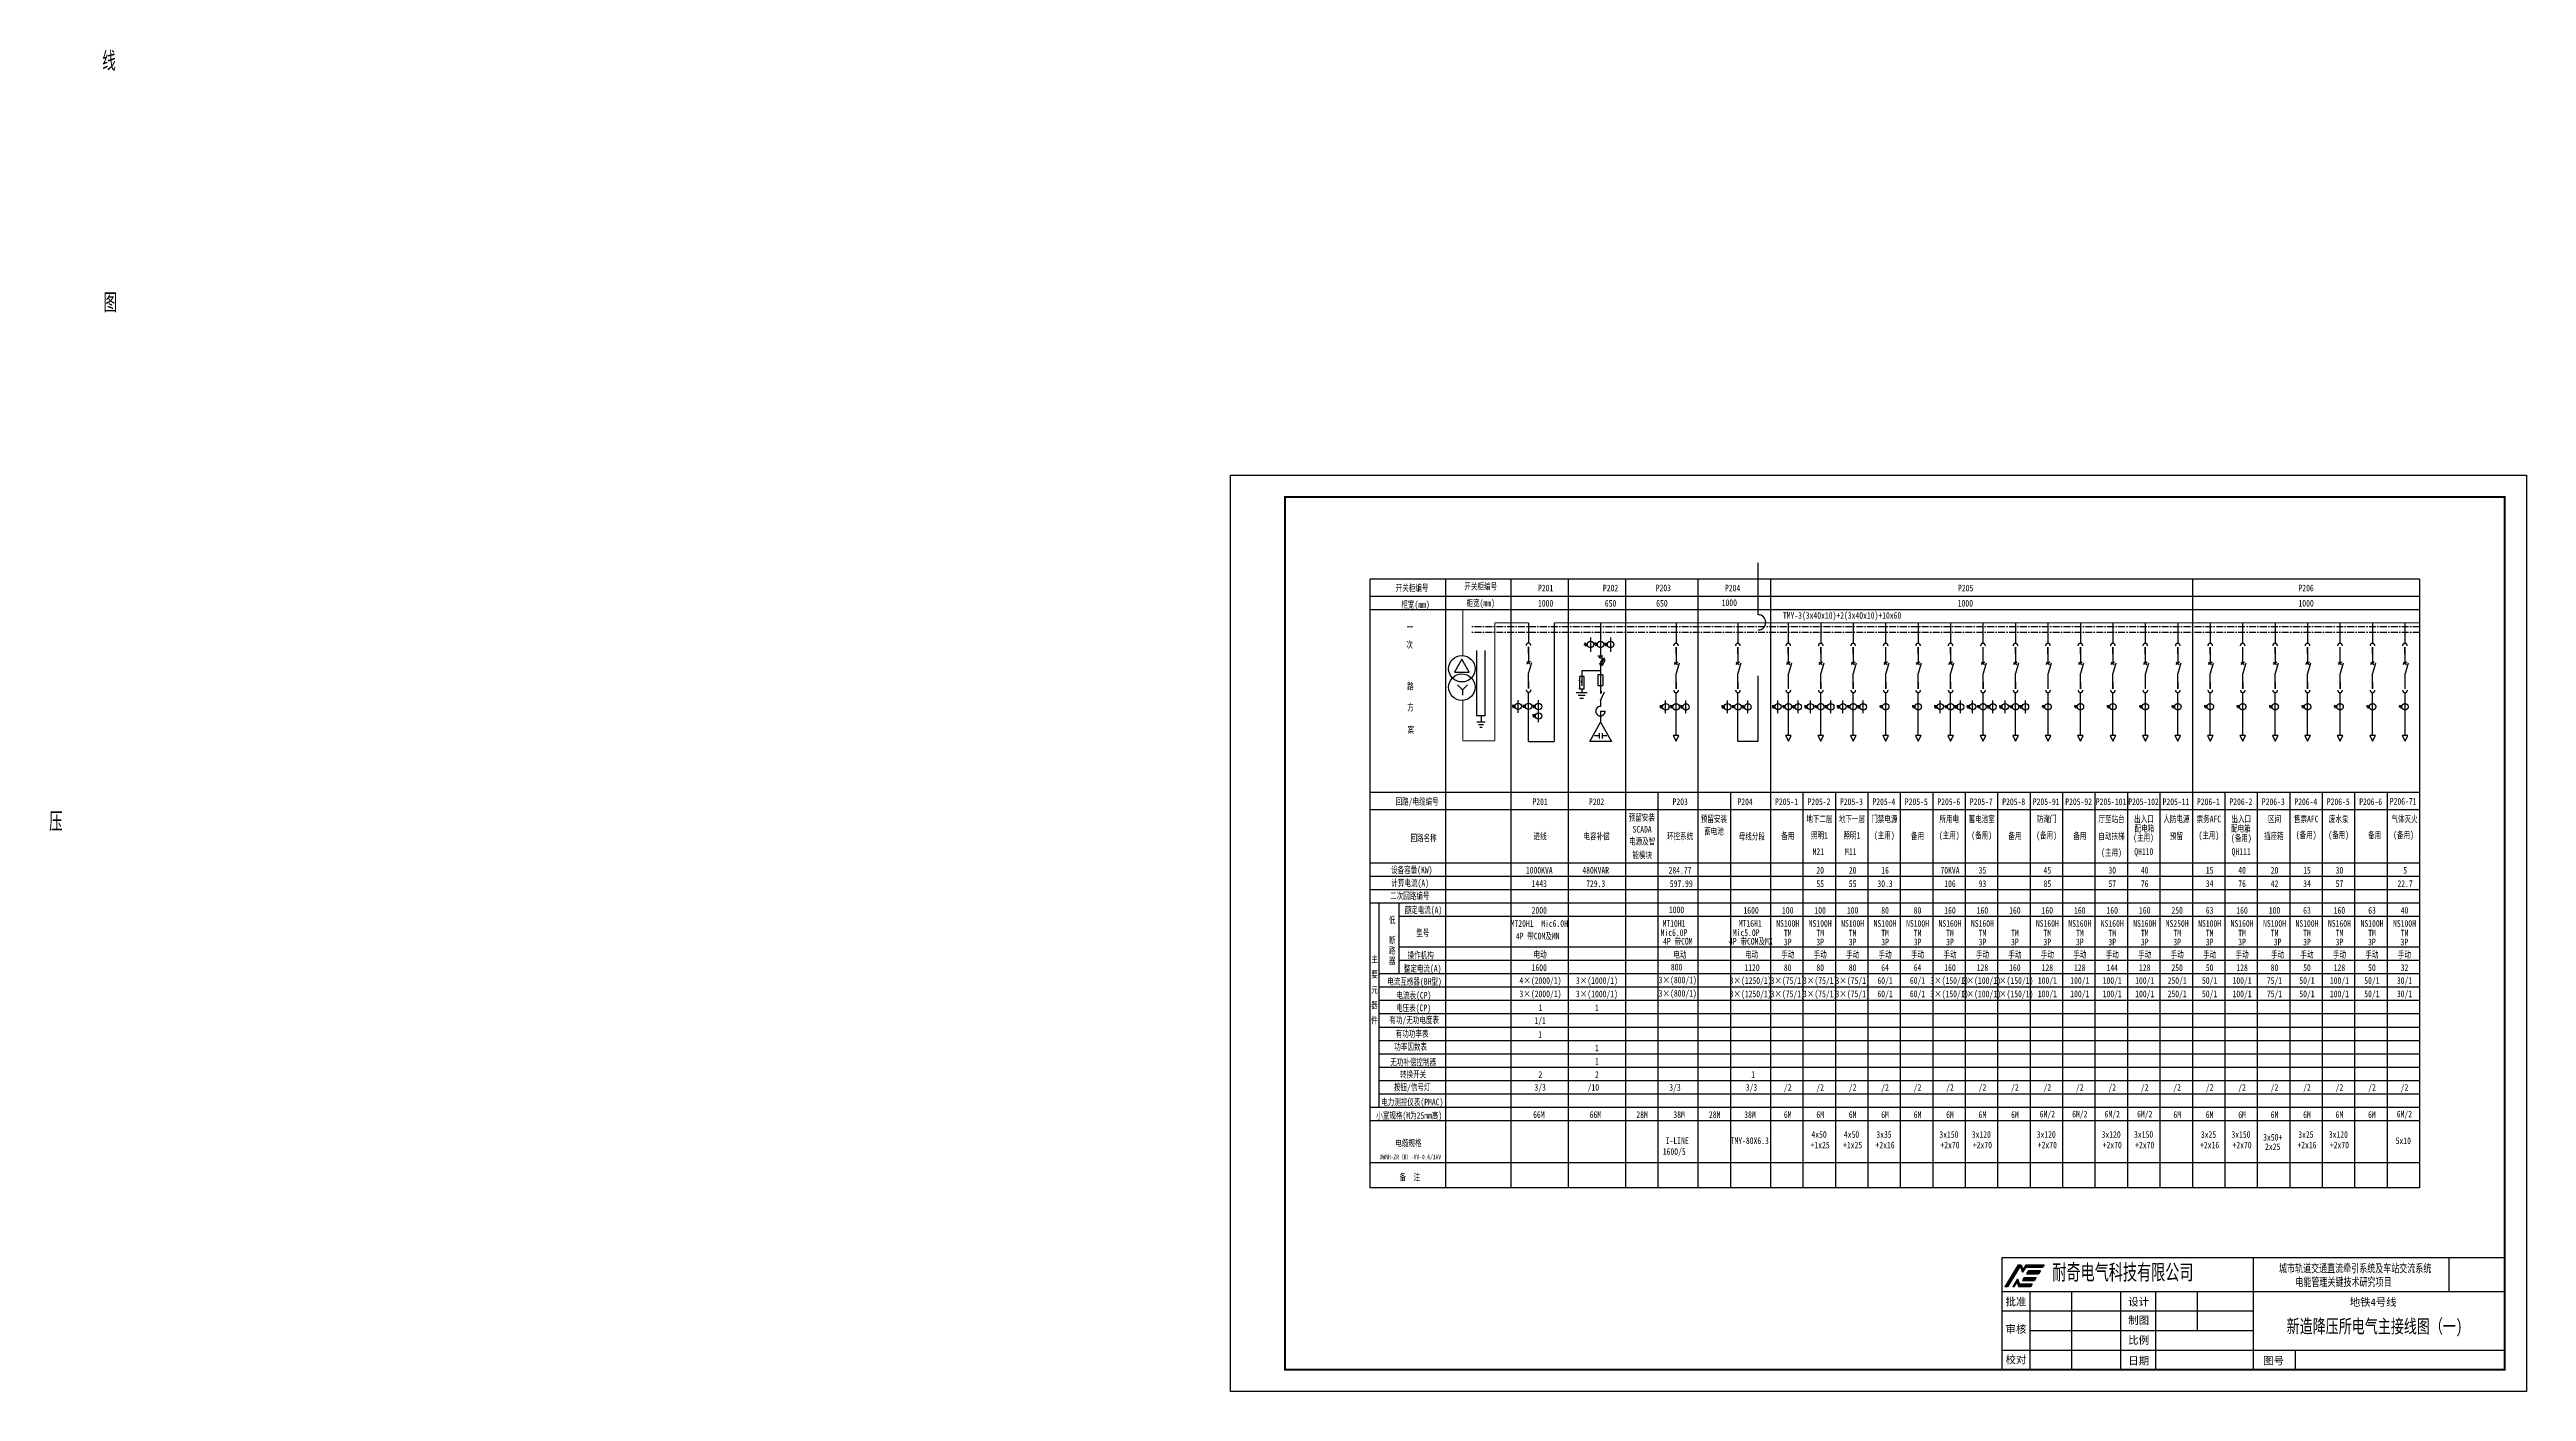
# Model space of a CAD drawing. Extents: x 763819 to 809230, y -41701 to -17097.
import ezdxf
from ezdxf.enums import TextEntityAlignment as Align

# ---------------------------------------------------------------- set-up
doc = ezdxf.new("R2010")
doc.units = 0
doc.header["$LTSCALE"] = 100
doc.header["$MEASUREMENT"] = 0
for name, pattern in [('ACAD_ISO03W100', [30, 12, -18]), ('CENTER', [2, 1.25, -0.25, 0.25, -0.25]), ('CONTINOUS', [2.5, 1.25, 0.25, 0.25, 0.25, 0.25, 0.25])]:
    doc.linetypes.add(name, pattern=pattern)
doc.layers.get('0').update_dxf_attribs({"color": 3, "linetype": 'CONTINUOUS'})
for name, color, linetype in [('01', 7, 'CONTINUOUS'), ('02', 1, 'CONTINUOUS'), ('1', 7, 'ACAD_ISO03W100'), ('11', 1, 'CONTINUOUS'), ('thick', 1, 'CONTINUOUS'), ('图框', 4, 'CONTINUOUS'), ('文字', 7, 'CONTINUOUS'), ('标注', 7, 'CONTINUOUS')]:
    doc.layers.add(name, color=color, linetype=linetype)
doc.styles.add('FSDBHZ', font='TXT.SHX', dxfattribs={"width": 0.707, "bigfont": 'HZFS.SHX'})
doc.styles.add('HT', font='simhei.ttf')
doc.styles.get("Standard").update_dxf_attribs({"font": 'COMPLEX', "width": 0.666667, "bigfont": 'DXT'})
doc.styles.add('WEN', font='', dxfattribs={"width": 0.7})
doc.styles.get('WEN').set_extended_font_data('SimSun')
pattern_1 = [(45, (965297.757, -248823.082), (-26.60573, 26.60573), [])]

msp = doc.modelspace()

# ---------------------------------------------------------------- texts
at = {"layer": '11'}
for s, height, style, width, p in [('线', 350, 'FSDBHZ', 0.707, (764786, -17485)), ('图', 350, 'FSDBHZ', 0.707, (764811, -21917)), ('开关柜编号', 122.5, 'WEN', 0.7, (788499, -27029)), ('柜宽(mm)', 122.5, 'WEN', 0.7, (788603, -27334)), ('一', 122, 'WEN', 0.7, (788703, -27748)), ('次', 122, 'WEN', 0.7, (788695, -28069)), ('路', 122, 'WEN', 0.7, (788710, -28834)), ('方', 122, 'WEN', 0.7, (788713, -29217)), ('案', 122, 'WEN', 0.7, (788716, -29630)), ('回路/电缆编号', 122.5, 'WEN', 0.7, (788497, -30945)), ('压', 350, 'FSDBHZ', 0.707, (763811, -31433)), ('回路名称', 122.5, 'WEN', 0.7, (788770, -31614)), ('设备容量(KW)', 122.5, 'WEN', 0.7, (788413, -32199)), ('二次回路编号', 122.5, 'WEN', 0.7, (788397, -32675)), ('计算电流(A)', 122.5, 'WEN', 0.7, (788419, -32439)), ('低', 122, 'WEN', 0.7, (788375, -33117)), ('额定电流(A)', 122.5, 'WEN', 0.7, (788662, -32934)), ('路', 122, 'WEN', 0.7, (788375, -33677)), ('断', 122, 'WEN', 0.7, (788380, -33487)), ('型号', 122.5, 'WEN', 0.7, (788876, -33356)), ('要', 122, 'WEN', 0.7, (788051, -34116)), ('主', 122, 'WEN', 0.7, (788054, -33836)), ('器', 122, 'WEN', 0.7, (788373, -33868)), ('整定电流(A)', 122.5, 'WEN', 0.7, (788647, -34007)), ('操作机构', 122.5, 'WEN', 0.7, (788717, -33762)), ('元', 122, 'WEN', 0.7, (788051, -34396)), ('电流互感器(BH型)', 122.5, 'WEN', 0.7, (788343, -34245)), ('电流表(CP)', 122.5, 'WEN', 0.7, (788512, -34497)), ('器', 122, 'WEN', 0.7, (788047, -34676)), ('件', 122, 'WEN', 0.7, (788047, -34956)), ('有功/无功电度表', 122.5, 'WEN', 0.7, (788382, -34952)), ('电压表(CP)', 122.5, 'WEN', 0.7, (788506, -34730)), ('功率因数表', 122.5, 'WEN', 0.7, (788472, -35442)), ('有功功率表', 122.5, 'WEN', 0.7, (788499, -35202)), ('无功补偿控制器', 122.5, 'WEN', 0.7, (788399, -35722)), ('转换开关', 122.5, 'WEN', 0.7, (788578, -35949)), ('电力测控仪表(PMAC)', 122.5, 'WEN', 0.7, (788232, -36456)), ('按钮/信号灯', 122.5, 'WEN', 0.7, (788466, -36182)), ('小室规格(M为25mm高)', 122.5, 'WEN', 0.7, (788142, -36702)), ('电缆规格', 122.5, 'WEN', 0.7, (788491, -37207)), ('备  注', 122.5, 'WEN', 0.7, (788568, -37832))]:
    msp.add_text(s, height=height, dxfattribs=dict(at, style=style, width=width)).set_placement(p)
at = {"layer": '11', "style": 'WEN', "width": 0.7}
for s, height, p in [('开关柜编号', 122.5, (790058, -26936)), ('柜宽(mm)', 122.5, (790058, -27251)), ('1000', 122.5, (791248, -27251)), ('P201', 122.5, (791248, -26971)), ('P202', 122.5, (792438, -26971)), ('650', 122.5, (792438, -27251)), ('P203', 122.5, (793406, -26969, -732)), ('650', 122.5, (793380, -27251)), ('1000', 122.5, (794616, -27240, -732)), ('P204', 122.5, (794676, -26971)), ('1000', 122.5, (798943, -27251)), ('P205', 122.5, (798948, -26971)), ('1000', 122.5, (805190, -27251)), ('P206', 122.5, (805190, -26971)), ('TMY-3(3x40x10)+2(3x40x10)+10x60', 122.5, (796683, -27482)), ('P201', 122.5, (791146, -30889)), ('P202', 122.5, (792182, -30889)), ('P203', 122.5, (793715, -30889)), ('P204', 122.5, (794905, -30889)), ('P205-1', 122.5, (795664, -30889)), ('P205-2', 122.5, (796259, -30889)), ('P205-3', 122.5, (796854, -30889)), ('P205-4', 122.5, (797449, -30889)), ('P205-5', 122.5, (798044, -30889)), ('P205-6', 122.5, (798639, -30889)), ('P205-7', 122.5, (799234, -30889)), ('P205-8', 122.5, (799829, -30889)), ('P205-91', 122.5, (800424, -30889)), ('P205-92', 122.5, (801019, -30889)), ('P205-101', 122.5, (801614, -30889)), ('P205-102', 122.5, (802209, -30889)), ('P205-11', 122.5, (802804, -30889)), ('P206-1', 122.5, (803399, -30889)), ('P206-2', 122.5, (803994, -30889)), ('P206-3', 122.5, (804589, -30889)), ('P206-4', 122.5, (805184, -30889)), ('P206-5', 122.5, (805779, -30889)), ('P206-6', 122.5, (806374, -30889)), ('P206-71', 122.5, (806969, -30882)), ('预留安装', 122.5, (793011, -31174)), ('SCADA', 122.5, (793017, -31394)), ('预留安装', 122.5, (794333, -31198)), ('地下二层', 122.5, (796267, -31201)), ('地下一层', 122.5, (796862, -31201)), ('门禁电源', 122.5, (797457, -31201)), ('所用电', 122.5, (798647, -31201)), ('蓄电池室', 122.5, (799242, -31201)), ('防淹门', 122.5, (800432, -31201)), ('厅至站台', 122.5, (801622, -31201)), ('出入口', 122.5, (802217, -31201)), ('配电箱', 122.5, (802226, -31375)), ('人防电源', 122.5, (802812, -31201)), ('票务AFC', 122.5, (803407, -31201)), ('配电箱', 122.5, (803994, -31375)), ('出入口', 122.5, (804002, -31201)), ('区间', 122.5, (804611, -31201)), ('售票AFC', 122.5, (805192, -31201)), ('废水泵', 122.5, (805787, -31201)), ('气体灭火', 122.5, (806994, -31201)), ('进线', 122.5, (791146, -31516)), ('电容补偿', 122.5, (792182, -31516)), ('电源及智', 122.5, (793017, -31610)), ('能模块', 122.5, (793017, -31860)), ('环控系统', 122.5, (793713, -31516)), ('蓄电池', 122.5, (794333, -31425)), ('母线分段', 122.5, (795028, -31520, -732)), ('备用', 122.5, (795686, -31510)), ('照明1', 122.5, (796267, -31506)), ('M21', 122.5, (796247, -31803)), ('照明1', 122.5, (796862, -31506)), ('M11', 122.5, (796842, -31803)), ('(主用)', 122.5, (797457, -31509)), ('备用', 122.5, (798066, -31510)), ('(主用)', 122.5, (798647, -31509)), ('(备用)', 122.5, (799242, -31509)), ('备用', 122.5, (799851, -31510)), ('(备用)', 122.5, (800432, -31509)), ('备用', 122.5, (801041, -31510)), ('自动扶梯', 122.5, (801622, -31515)), ('(主用)', 122.5, (801622, -31824)), ('(主用)', 122.5, (802209, -31550)), ('QH110', 122.5, (802214, -31816)), ('预留', 122.5, (802812, -31512)), ('(主用)', 122.5, (803407, -31509)), ('(备用)', 122.5, (804002, -31559)), ('QH111', 122.5, (803999, -31816)), ('插座箱', 122.5, (804597, -31512)), ('(备用)', 122.5, (805192, -31500)), ('(备用)', 122.5, (805787, -31500)), ('备用', 122.5, (806446, -31496)), ('(备用)', 122.5, (806977, -31500)), ('1000KVA', 122.5, (791131, -32145)), ('480KVAR', 122.5, (792166, -32145)), ('284.77', 122.5, (793712, -32146)), ('20', 122.5, (796281, -32146)), ('20', 122.5, (796876, -32146)), ('16', 122.5, (797471, -32146)), ('70KVA', 122.5, (798661, -32146)), ('35', 122.5, (799256, -32146)), ('45', 122.5, (800446, -32146)), ('30', 122.5, (801636, -32146)), ('40', 122.5, (802231, -32146)), ('15', 122.5, (803421, -32146)), ('40', 122.5, (804016, -32146)), ('20', 122.5, (804611, -32146)), ('15', 122.5, (805206, -32146)), ('30', 122.5, (805801, -32146)), ('5', 122, (807005, -32146)), ('1443', 122.5, (791131, -32390)), ('729.3', 122.5, (792166, -32391)), ('597.99', 122.5, (793734, -32391)), ('55', 122.5, (796281, -32391)), ('55', 122.5, (796876, -32391)), ('30.3', 122.5, (797471, -32391)), ('106', 122.5, (798661, -32391)), ('93', 122.5, (799256, -32391)), ('85', 122.5, (800446, -32391)), ('57', 122.5, (801636, -32391)), ('76', 122.5, (802231, -32391)), ('34', 122.5, (803421, -32391)), ('76', 122.5, (804016, -32391)), ('42', 122.5, (804611, -32391)), ('34', 122.5, (805206, -32391)), ('57', 122.5, (805801, -32391)), ('22.7', 122.5, (807005, -32391)), ('MT20H1  Mic6.0H', 122.5, (791132, -33119)), ('2000', 122.5, (791131, -32880)), ('MT10H1 ', 122.5, (793636, -33120)), ('1000', 122.5, (793648, -32871, -732)), ('MT16H1', 122.5, (794999, -33120)), ('1600', 122.5, (795015, -32881)), ('NS100H', 122.5, (795686, -33120)), ('100', 122.5, (795686, -32881)), ('NS100H', 122.5, (796281, -33120)), ('100', 122.5, (796281, -32881)), ('NS100H', 122.5, (796876, -33120)), ('100', 122.5, (796876, -32881)), ('NS100H', 122.5, (797471, -33120)), ('80', 122.5, (797471, -32881)), ('NS100H', 122.5, (798066, -33120)), ('80', 122.5, (798066, -32881)), ('NS160H', 122.5, (798661, -33120)), ('160', 122.5, (798661, -32881)), ('NS160H', 122.5, (799256, -33120)), ('160', 122.5, (799256, -32881)), ('160', 122.5, (799851, -32881)), ('NS160H', 122.5, (800446, -33120)), ('160', 122.5, (800446, -32881)), ('NS160H', 122.5, (801041, -33120)), ('160', 122.5, (801041, -32881)), ('NS160H', 122.5, (801636, -33120)), ('160', 122.5, (801636, -32881)), ('NS160H', 122.5, (802231, -33120)), ('160', 122.5, (802231, -32881)), ('NS250H', 122.5, (802826, -33120)), ('250', 122.5, (802826, -32881)), ('NS100H', 122.5, (803421, -33120)), ('63', 122.5, (803421, -32881)), ('NS160H', 122.5, (804016, -33120)), ('160', 122.5, (804016, -32881)), ('NS100H', 122.5, (804611, -33120)), ('100', 122.5, (804611, -32881)), ('NS100H', 122.5, (805206, -33120)), ('63', 122.5, (805206, -32881)), ('NS100H', 122.5, (806399, -33120)), ('63', 122.5, (806399, -32881)), ('NS100H', 122.5, (806994, -33120)), ('40', 122.5, (806994, -32881)), ('4P 带COM及MN', 122.5, (791102, -33349)), ('Mic6.0P ', 122.5, (793636, -33286)), ('4P 带COM', 122.5, (793671, -33444)), ('4P 带COM及MX', 122.5, (795010, -33444)), ('Mic5.0P ', 122.5, (794959, -33286)), ('TM', 122.5, (795686, -33298)), ('3P', 122.5, (795686, -33461)), ('TM', 122.5, (796281, -33298)), ('3P', 122.5, (796281, -33461)), ('TM', 122.5, (796876, -33298)), ('3P', 122.5, (796876, -33461)), ('TM', 122.5, (797471, -33298)), ('3P', 122.5, (797471, -33461)), ('TM', 122.5, (798066, -33298)), ('3P', 122.5, (798066, -33461)), ('TM', 122.5, (798661, -33298)), ('3P', 122.5, (798661, -33461)), ('TM', 122.5, (799256, -33298)), ('3P', 122.5, (799256, -33461)), ('TM', 122.5, (799851, -33298)), ('3P', 122.5, (799851, -33461)), ('TM', 122.5, (800446, -33298)), ('3P', 122.5, (800446, -33461)), ('TM', 122.5, (801041, -33298)), ('3P', 122.5, (801041, -33461)), ('TM', 122.5, (801636, -33298)), ('3P', 122.5, (801636, -33461)), ('TM', 122.5, (802231, -33298)), ('3P', 122.5, (802231, -33461)), ('TM', 122.5, (802826, -33298)), ('3P', 122.5, (802826, -33461)), ('TM', 122.5, (803421, -33298)), ('3P', 122.5, (803421, -33461)), ('TM', 122.5, (804016, -33298)), ('3P', 122.5, (804016, -33461)), ('TM', 122.5, (804611, -33298)), ('3P', 122.5, (804667, -33461)), ('TM', 122.5, (805206, -33298)), ('3P', 122.5, (805206, -33461)), ('TM', 122.5, (805801, -33298)), ('3P', 122.5, (805801, -33461)), ('3P', 122.5, (806396, -33461)), ('TM', 122.5, (806399, -33298)), ('3P', 122.5, (806991, -33461)), ('TM', 122.5, (806994, -33298)), ('1600', 122.5, (791131, -33930)), ('电动', 122.5, (791146, -33684)), ('800', 122.5, (793648, -33921, -732)), ('电动', 122.5, (793709, -33687)), ('电动', 122.5, (795023, -33684)), ('1120', 122.5, (795032, -33930)), ('手动', 122.5, (795686, -33686)), ('80', 122.5, (795686, -33931)), ('手动', 122.5, (796281, -33686)), ('80', 122.5, (796281, -33931)), ('手动', 122.5, (796876, -33686)), ('80', 122.5, (796876, -33931)), ('手动', 122.5, (797471, -33686)), ('64', 122.5, (797471, -33931)), ('手动', 122.5, (798066, -33686)), ('64', 122.5, (798066, -33931)), ('手动', 122.5, (798661, -33686)), ('160', 122.5, (798661, -33931)), ('手动', 122.5, (799256, -33686)), ('128', 122.5, (799256, -33931)), ('手动', 122.5, (799851, -33686)), ('160', 122.5, (799851, -33931)), ('手动', 122.5, (800446, -33686)), ('128', 122.5, (800446, -33931)), ('手动', 122.5, (801041, -33686)), ('128', 122.5, (801041, -33931)), ('128', 122.5, (801041, -33931)), ('手动', 122.5, (801636, -33686)), ('144', 122.5, (801636, -33931)), ('手动', 122.5, (802231, -33686)), ('128', 122.5, (802231, -33931)), ('手动', 122.5, (802826, -33686)), ('250', 122.5, (802826, -33931)), ('手动', 122.5, (803421, -33686)), ('50', 122.5, (803421, -33931)), ('手动', 122.5, (804016, -33686)), ('128', 122.5, (804016, -33931)), ('手动', 122.5, (804667, -33686)), ('80', 122.5, (804611, -33931)), ('手动', 122.5, (805206, -33686)), ('50', 122.5, (805206, -33931)), ('手动', 122.5, (805801, -33686)), ('手动', 122.5, (805801, -33686)), ('手动', 122.5, (806396, -33686)), ('50', 122.5, (806396, -33931)), ('手动', 122.5, (806991, -33686)), ('32', 122.5, (806994, -33931)), ('4×(2000/1)', 122.5, (791153, -34175)), ('3×(2000/1)', 122.5, (791153, -34420)), ('3×(1000/1)', 122.5, (792188, -34176)), ('3×(1000/1)', 122.5, (792188, -34421)), ('3×(800/1)', 122.5, (793669, -34166, -732)), ('3×(800/1)', 122.5, (793669, -34411, -732)), ('3×(1250/1)', 122.5, (795005, -34176)), ('3×(1250/1)', 122.5, (795005, -34421)), ('3×(75/1)', 122.5, (795686, -34176)), ('3×(75/1)', 122.5, (795686, -34421)), ('3×(75/1)', 122.5, (796281, -34176)), ('3×(75/1)', 122.5, (796281, -34421)), ('3×(75/1)', 122.5, (796876, -34176)), ('3×(75/1)', 122.5, (796876, -34421)), ('60/1', 122.5, (797471, -34176)), ('60/1', 122.5, (797471, -34421)), ('60/1', 122.5, (798066, -34176)), ('60/1', 122.5, (798066, -34421)), ('3×(150/1)', 122.5, (798649, -34176)), ('3×(150/1)', 122.5, (798649, -34421)), ('3×(100/1)', 122.5, (799244, -34176)), ('3×(100/1)', 122.5, (799244, -34421)), ('3×(150/1)', 122.5, (799839, -34176)), ('3×(150/1)', 122.5, (799839, -34421)), ('100/1', 122.5, (800446, -34176)), ('100/1', 122.5, (800446, -34421)), ('100/1', 122.5, (801041, -34176)), ('100/1', 122.5, (801041, -34421)), ('100/1', 122.5, (801636, -34176)), ('100/1', 122.5, (801636, -34421)), ('100/1', 122.5, (802231, -34176)), ('100/1', 122.5, (802231, -34421)), ('250/1', 122.5, (802826, -34176)), ('250/1', 122.5, (802826, -34421)), ('50/1', 122.5, (803421, -34176)), ('50/1', 122.5, (803421, -34421)), ('100/1', 122.5, (804016, -34176)), ('100/1', 122.5, (804016, -34421)), ('75/1', 122.5, (804611, -34176)), ('75/1', 122.5, (804611, -34421)), ('50/1', 122.5, (805206, -34176)), ('50/1', 122.5, (805206, -34421)), ('50/1', 122.5, (806396, -34176)), ('50/1', 122.5, (806396, -34421)), ('30/1', 122.5, (806994, -34176)), ('30/1', 122.5, (806994, -34421)), ('1/1', 122.5, (791147, -34910)), ('1', 122, (791153, -34665)), ('1', 122, (792188, -34666)), ('1', 122, (791147, -35155)), ('1', 122, (792188, -35401)), ('2', 122, (791151, -35891)), ('2', 122, (792188, -35891)), ('1', 122, (792188, -35646)), ('1', 122, (795051, -35891)), ('3/3', 122.5, (791147, -36135)), ('/10', 122.5, (792123, -36135)), ('3/3', 122.5, (793620, -36136)), ('3/3', 122.5, (795021, -36136)), ('/2', 122.5, (795686, -36136)), ('/2', 122.5, (796281, -36136)), ('/2', 122.5, (796876, -36136)), ('/2', 122.5, (797471, -36136)), ('/2', 122.5, (798066, -36136)), ('/2', 122.5, (798661, -36136)), ('/2', 122.5, (799256, -36136)), ('/2', 122.5, (799851, -36136)), ('/2', 122.5, (800446, -36136)), ('/2', 122.5, (801041, -36136)), ('/2', 122.5, (801636, -36136)), ('/2', 122.5, (802231, -36136)), ('/2', 122.5, (802826, -36136)), ('/2', 122.5, (803421, -36136)), ('/2', 122.5, (804016, -36136)), ('/2', 122.5, (804611, -36136)), ('/2', 122.5, (805206, -36136)), ('/2', 122.5, (805801, -36136)), ('/2', 122.5, (806399, -36136)), ('/2', 122.5, (806994, -36136)), ('66M', 122.5, (791124, -36626)), ('66M', 122.5, (792161, -36626)), ('28M', 122.5, (793016, -36626)), ('38M', 122.5, (793695, -36626)), ('28M', 122.5, (794347, -36626)), ('38M', 122.5, (794994, -36626)), ('6M', 122.5, (795686, -36626)), ('6M', 122.5, (796281, -36626)), ('6M', 122.5, (796876, -36626)), ('6M', 122.5, (797471, -36626)), ('6M', 122.5, (798066, -36626)), ('6M', 122.5, (798661, -36626)), ('6M', 122.5, (799256, -36626)), ('6M', 122.5, (799851, -36626)), ('6M/2', 122.5, (800446, -36626)), ('6M/2', 122.5, (801041, -36626)), ('6M/2', 122.5, (801636, -36626)), ('6M/2', 122.5, (802231, -36626)), ('6M', 122.5, (802826, -36626)), ('6M', 122.5, (803421, -36626)), ('6M', 122.5, (804016, -36626)), ('6M', 122.5, (804611, -36626)), ('6M', 122.5, (805206, -36626)), ('6M', 122.5, (805801, -36626)), ('6M', 122.5, (806396, -36626)), ('6M/2', 122.5, (806991, -36626)), ('1600/5', 122.5, (793606, -37311)), ('I-LINE', 122.5, (793660, -37104)), ('TMY-80X6.3', 122.5, (794990, -37104)), ('+1x25', 122.5, (796281, -37184)), ('4x50', 122.5, (796261, -36990)), ('+1x25', 122.5, (796876, -37184)), ('4x50', 122.5, (796856, -36990)), ('+2x16', 122.5, (797471, -37184)), ('3x35', 122.5, (797451, -36990)), ('3x150', 122.5, (798641, -36990)), ('+2x70', 122.5, (798661, -37184)), ('3x120', 122.5, (799236, -36990)), ('+2x70', 122.5, (799256, -37184)), ('3x120', 122.5, (800426, -36990)), ('+2x70', 122.5, (800446, -37184)), ('3x120', 122.5, (801616, -36990)), ('+2x70', 122.5, (801636, -37184)), ('3x150', 122.5, (802211, -36990)), ('+2x70', 122.5, (802231, -37184)), ('+2x16', 122.5, (803421, -37184)), ('3x25', 122.5, (803401, -36990)), ('3x150', 122.5, (803996, -36990)), ('+2x70', 122.5, (804016, -37184)), ('3x50+', 122.5, (804577, -37042)), ('2x25', 122.5, (804577, -37215)), ('+2x16', 122.5, (805206, -37184)), ('3x25', 122.5, (805186, -36990)), ('3x120', 122.5, (805781, -36990)), ('+2x70', 122.5, (805801, -37184)), ('5x10', 122.5, (806972, -37104)), ('DWNH-ZR（B）-VV-0.6/1kV', 87.5, (788769, -37403))]:
    msp.add_text(s, height=height, dxfattribs=at).set_placement(p, align=Align.MIDDLE)
at = {"layer": '11', "color": 3, "style": 'WEN', "width": 0.7}
for s, p in [('NS160H', (805801, -33120)), ('160', (805801, -32881)), ('128', (805801, -33931)), ('100/1', (805801, -34176)), ('100/1', (805801, -34421))]:
    msp.add_text(s, height=122.5, dxfattribs=at).set_placement(p, align=Align.MIDDLE)
at = {"layer": '文字', "color": 7, "ltscale": 0.2, "style": 'WEN', "width": 0.7}
msp.add_text('新造降压所电气主接线图（一)', height=250, dxfattribs=at).set_placement((806444, -40630), align=Align.CENTER)
at = {"layer": '标注', "linetype": 'CONTINOUS', "insert": (804693, -39368), "char_height": 150, "attachment_point": 1, "style": 'WEN'}
msp.add_mtext_dynamic_manual_height_columns('城市轨道交通直流牵引系统及车站交流系统\\P    电能管理关键技术研究项目', width=3585.75, gutter_width=25, heights=[0], dxfattribs=at)

# ---------------------------------------------------------------- blocks, each defined once
blk = doc.blocks.new('图框')
at = {"layer": '图框'}
h = blk.add_hatch(dxfattribs=at)
h.set_pattern_fill('ANSI31', color=5, scale=11.850767)
h.set_pattern_definition(pattern_1)
h.paths.add_polyline_path([(1013864, -235026), (1013937, -234905), (1013353, -234905), (1013257, -234665), (1013039, -235026), (1013091, -235026), (1013227, -234800), (1013318, -235026)], flags=17)
h.paths.add_polyline_path([(1012684, -235026), (1012807, -235026), (1013380, -234075), (1013493, -234358), (1013636, -234122), (1014409, -234122), (1014474, -234014), (1013649, -234014), (1013511, -234242), (1013420, -234014), (1013294, -234014)])
h = blk.add_hatch(dxfattribs=at)
h.set_pattern_fill('ANSI31', color=256, scale=11.850767)
h.set_pattern_definition(pattern_1)
h.paths.add_polyline_path([(1014312, -234282), (1013758, -234282), (1013666, -234434), (1014220, -234434)])
h.paths.add_polyline_path([(1014121, -234599), (1013567, -234599), (1013483, -234738), (1014037, -234738)])
h = blk.add_hatch(dxfattribs=at)
h.set_pattern_fill('ANSI31', color=3, scale=11.850767)
h.set_pattern_definition(pattern_1)
h.paths.add_polyline_path([(1013758, -234282), (1013666, -234434), (1014220, -234434), (1014312, -234282)])
h.paths.add_polyline_path([(1013567, -234599), (1013483, -234738), (1014037, -234738), (1014121, -234599)])
for p, q in [((1012536, -233704), (1012536, -238826)), ((1024062, -233704), (1024062, -238826)), ((1033026, -233704), (1033026, -235240)), ((1035587, -238826), (1035587, -233704)), ((1013294, -234014), (1012684, -235026)), ((1013380, -234075), (1012807, -235026)), ((1013257, -234665), (1013039, -235026)), ((1013227, -234800), (1013091, -235026)), ((1013227, -234800), (1013318, -235026)), ((1013257, -234665), (1013353, -234905)), ((1013294, -234014), (1013417, -234014)), ((1013937, -234905), (1013353, -234905)), ((1013380, -234075), (1013493, -234358)), ((1013420, -234014), (1013511, -234242)), ((1013567, -234599), (1013483, -234738)), ((1013483, -234738), (1014037, -234738)), ((1013636, -234122), (1013493, -234358)), ((1013649, -234014), (1013511, -234242)), ((1013567, -234599), (1014121, -234599)), ((1013636, -234122), (1014409, -234122)), ((1013649, -234014), (1014474, -234014)), ((1013758, -234282), (1013666, -234434)), ((1013666, -234434), (1014220, -234434)), ((1013758, -234282), (1014312, -234282)), ((1013937, -234905), (1013864, -235026)), ((1014121, -234599), (1014037, -234738)), ((1014312, -234282), (1014220, -234434)), ((1014474, -234014), (1014409, -234122)), ((1012536, -235240), (1024062, -235240)), ((1012807, -235026), (1012684, -235026)), ((1013091, -235026), (1013039, -235026)), ((1013864, -235026), (1013318, -235026)), ((1013817, -235240), (1013817, -238826)), ((1015737, -235240), (1015737, -238826)), ((1017985, -235240), (1017985, -237033)), ((1019579, -235240), (1019579, -238826)), ((1021500, -235240), (1021500, -237033)), ((1024062, -235240), (1035587, -235240)), ((1012536, -236137), (1024062, -236137)), ((1013817, -237033), (1024062, -237033)), ((1024062, -237033), (1024062, -237033)), ((1012536, -237930), (1024062, -237930)), ((1024062, -237930), (1035587, -237930)), ((1025982, -237930), (1025982, -238826)), ((1012536, -238826), (1035587, -238826))]:
    blk.add_line(p, q, dxfattribs=at)
at = {"layer": '图框', "lineweight": 30}
for p, q in [((1035587, -233704), (1012536, -233704)), ((1012536, -233704), (1012536, -238826))]:
    blk.add_line(p, q, dxfattribs=at)
at = {"layer": '图框', "linetype": 'CONTINOUS'}
for p, q in [((1017985, -237033), (1017985, -238826)), ((1021500, -238826), (1021500, -238826))]:
    blk.add_line(p, q, dxfattribs=at)
at = {"layer": '图框', "color": 0, "ltscale": 0.2, "style": 'HT'}
for s, p in [('批准', (1012711, -235889)), ('设计', (1018334, -235889)), ('地铁4号线', (1028485, -235907)), ('审核', (1012711, -237145)), ('制图', (1018334, -236736)), ('比例', (1018334, -237647)), ('校对', (1012711, -238539)), ('日期', (1018334, -238589)), ('图号', (1024520, -238589))]:
    blk.add_text(s, height=350, dxfattribs=at).set_placement(p)
at = {"layer": '图框', "color": 0, "insert": (1014858, -234002), "char_height": 711.05, "attachment_point": 1}
blk.add_mtext_dynamic_manual_height_columns('{\\fSimSun|b0|i0|c134|p2;耐奇电气科技有限公司}', width=8427.24, gutter_width=12.5, heights=[0], dxfattribs=at)

# ---------------------------------------------------------------- linework, layer by layer
at = {"const_width": 18.3}
for points in [[(789728, -28208), (789728, -27379)], [(790318, -29772), (790318, -27608)], [(789728, -29772), (789728, -29030)], [(789728, -29772), (790318, -29772)]]:
    msp.add_lwpolyline(points, dxfattribs=at)
at = {"const_width": 18.3, "elevation": -732}
for points in [[(790318, -27608), (790933, -27608)], [(807269, -27608), (791405, -27608)]]:
    msp.add_lwpolyline(points, dxfattribs=at)
for centre in [(789713, -28450), (789713, -28788)]:
    msp.add_circle(centre, 243)
at = {"layer": '01'}
for p, q in [((788022, -26809), (788022, -37965)), ((807269, -26809), (788022, -26809)), ((789419, -37965), (789419, -26809)), ((790609, -26809), (790609, -37965)), ((791659, -26809), (791659, -37965)), ((792709, -26809), (792709, -37965)), ((792709, -26809), (792709, -37965)), ((794039, -26809), (794039, -37965)), ((795369, -26809), (795369, -37965)), ((803104, -26809), (803104, -37965)), ((807269, -26809), (807269, -37965)), ((788197, -36495), (788197, -32750)), ((807269, -37965), (788022, -37965))]:
    msp.add_line(p, q, dxfattribs=at)
at = {"layer": '01', "color": 3, "linetype": 'CENTER'}
for p, q in [((807269, -27681), (789895, -27681)), ((807269, -27786), (789895, -27786))]:
    msp.add_line(p, q, dxfattribs=at)
at = {"layer": '02'}
for p, q in [((807269, -27124), (788022, -27124)), ((807269, -27369), (788022, -27369)), ((791405, -27608, -732), (791405, -29784, -732)), ((789633, -28748), (789724, -28838)), ((789815, -28748), (789724, -28838)), ((789724, -28838), (789724, -28934)), ((790744, -29257, -1629), (790744, -29026, -1629)), ((791116, -29257, -1629), (791116, -29026, -1629)), ((793448, -29264, -1796), (793448, -29033, -1796)), ((793821, -29264, -1796), (793821, -29033, -1796)), ((794581, -29264, -1796), (794581, -29033, -1796)), ((794954, -29264, -1796), (794954, -29033, -1796)), ((795506, -29264, -1796), (795506, -29033, -1796)), ((795879, -29263, -1796), (795879, -29032, -1796)), ((796101, -29264, -1796), (796101, -29033, -1796)), ((796474, -29263, -1796), (796474, -29032, -1796)), ((796696, -29264, -1796), (796696, -29033, -1796)), ((797069, -29263, -1796), (797069, -29032, -1796)), ((798481, -29264, -1796), (798481, -29033, -1796)), ((798854, -29263, -1796), (798854, -29032, -1796)), ((799076, -29264, -1796), (799076, -29033, -1796)), ((799449, -29263, -1796), (799449, -29032, -1796)), ((799671, -29264, -1796), (799671, -29033, -1796)), ((800044, -29263, -1796), (800044, -29032, -1796)), ((790632, -29142, -1629), (790687, -29142, -1629)), ((790642, -29113, -1629), (790655, -29173, -1629)), ((790662, -29113, -1629), (790675, -29173, -1629)), ((790822, -29139, -1629), (790877, -29139, -1629)), ((790831, -29110, -1629), (790845, -29169, -1629)), ((790852, -29110, -1629), (790865, -29169, -1629)), ((791005, -29142, -1629), (791060, -29142, -1629)), ((791005, -29315, -1629), (791060, -29315, -1629)), ((791014, -29113, -1629), (791027, -29172, -1629)), ((791014, -29286, -1629), (791027, -29346, -1629)), ((791035, -29113, -1629), (791048, -29172, -1629)), ((791035, -29286, -1629), (791048, -29346, -1629)), ((791116, -29430, -1629), (791116, -29199, -1629)), ((793337, -29149, -1796), (793392, -29149, -1796)), ((793346, -29120, -1796), (793359, -29180, -1796)), ((793367, -29120, -1796), (793380, -29180, -1796)), ((793527, -29146, -1796), (793582, -29146, -1796)), ((793536, -29117, -1796), (793549, -29176, -1796)), ((793556, -29117, -1796), (793570, -29176, -1796)), ((793709, -29149, -1796), (793764, -29149, -1796)), ((793719, -29120, -1796), (793732, -29180, -1796)), ((793739, -29120, -1796), (793752, -29180, -1796)), ((794470, -29149, -1796), (794525, -29149, -1796)), ((794479, -29120, -1796), (794492, -29180, -1796)), ((794499, -29120, -1796), (794513, -29180, -1796)), ((794660, -29146, -1796), (794714, -29146, -1796)), ((794669, -29117, -1796), (794682, -29176, -1796)), ((794689, -29117, -1796), (794703, -29176, -1796)), ((794842, -29149, -1796), (794897, -29149, -1796)), ((794851, -29120, -1796), (794865, -29180, -1796)), ((794872, -29120, -1796), (794885, -29180, -1796)), ((795395, -29149, -1796), (795450, -29149, -1796)), ((795404, -29120, -1796), (795417, -29179, -1796)), ((795424, -29120, -1796), (795438, -29179, -1796)), ((795767, -29148, -1796), (795822, -29148, -1796)), ((795776, -29119, -1796), (795790, -29179, -1796)), ((795797, -29119, -1796), (795810, -29179, -1796)), ((795990, -29149, -1796), (796045, -29149, -1796)), ((795999, -29120, -1796), (796012, -29179, -1796)), ((796019, -29120, -1796), (796033, -29179, -1796)), ((796362, -29148, -1796), (796417, -29148, -1796)), ((796371, -29119, -1796), (796385, -29179, -1796)), ((796392, -29119, -1796), (796405, -29179, -1796)), ((796585, -29149, -1796), (796640, -29149, -1796)), ((796594, -29120, -1796), (796607, -29179, -1796)), ((796614, -29120, -1796), (796628, -29179, -1796)), ((796957, -29148, -1796), (797012, -29148, -1796)), ((796966, -29119, -1796), (796980, -29179, -1796)), ((796987, -29119, -1796), (797000, -29179, -1796)), ((798370, -29149, -1796), (798425, -29149, -1796)), ((798379, -29120, -1796), (798392, -29179, -1796)), ((798399, -29120, -1796), (798413, -29179, -1796)), ((798742, -29148, -1796), (798797, -29148, -1796)), ((798751, -29119, -1796), (798765, -29179, -1796)), ((798772, -29119, -1796), (798785, -29179, -1796)), ((798965, -29149, -1796), (799020, -29149, -1796)), ((798974, -29120, -1796), (798987, -29179, -1796)), ((798994, -29120, -1796), (799008, -29179, -1796)), ((799337, -29148, -1796), (799392, -29148, -1796)), ((799346, -29119, -1796), (799360, -29179, -1796)), ((799367, -29119, -1796), (799380, -29179, -1796)), ((799560, -29149, -1796), (799615, -29149, -1796)), ((799569, -29120, -1796), (799582, -29179, -1796)), ((799589, -29120, -1796), (799603, -29179, -1796)), ((799932, -29148, -1796), (799987, -29148, -1796)), ((799941, -29119, -1796), (799955, -29179, -1796)), ((799962, -29119, -1796), (799975, -29179, -1796)), ((790936, -29784, -898), (791405, -29784, -898)), ((794773, -29781, -898), (795143, -29781, -898)), ((807269, -30720), (788022, -30720)), ((793304, -30720), (793304, -37965)), ((794634, -30720), (794634, -37965)), ((795964, -30720), (795964, -37965)), ((796559, -30720), (796559, -37965)), ((797154, -30720), (797154, -37965)), ((797749, -30720), (797749, -37965)), ((798344, -30720), (798344, -37965)), ((798939, -30720), (798939, -37965)), ((799534, -30720), (799534, -37965)), ((800129, -30720), (800129, -37965)), ((800724, -30720), (800724, -37965)), ((801319, -30720), (801319, -37965)), ((801914, -30720), (801914, -37965)), ((802509, -30720), (802509, -37965)), ((803699, -30720), (803699, -37965)), ((804294, -30720), (804294, -37965)), ((804889, -30720), (804889, -37965)), ((805484, -30720), (805484, -37965)), ((806079, -30720), (806079, -37965)), ((806674, -30720), (806674, -37965)), ((807269, -31035), (788022, -31035)), ((807269, -32015), (788022, -32015)), ((807269, -32260), (788022, -32260)), ((807269, -32505), (788022, -32505)), ((807269, -32750), (788022, -32750)), ((807269, -32995), (788564, -32995)), ((807269, -33555), (788564, -33555)), ((807269, -34045), (788197, -34045)), ((807269, -33800), (788564, -33800)), ((807269, -34290), (788197, -34290)), ((807269, -34535), (788197, -34535)), ((807269, -34780), (788197, -34780)), ((807269, -35025), (788197, -35025)), ((807269, -35270), (788197, -35270)), ((807269, -35515), (788197, -35515)), ((807269, -35760), (788197, -35760)), ((807269, -36005), (788197, -36005)), ((807269, -36250), (788197, -36250)), ((807269, -36495), (788022, -36495)), ((807269, -36740), (788022, -36740)), ((807269, -37510), (788022, -37510))]:
    msp.add_line(p, q, dxfattribs=at)
msp.add_lwpolyline([(789712, -28277), (789577, -28511), (789848, -28511)], close=True, dxfattribs=at)
for centre in [(790745, -29140, -1629), (790935, -29140, -1629), (791118, -29143, -1629), (791118, -29316, -1629), (793450, -29148, -1796), (793640, -29148, -1796), (793822, -29150, -1796), (794583, -29148, -1796), (794773, -29148, -1796), (794955, -29150, -1796), (795508, -29147, -1796), (795880, -29149, -1796), (796103, -29147, -1796), (796475, -29149, -1796), (796698, -29147, -1796), (797070, -29149, -1796), (798483, -29147, -1796), (798855, -29149, -1796), (799078, -29147, -1796), (799450, -29149, -1796), (799673, -29147, -1796), (800045, -29149, -1796)]:
    msp.add_circle(centre, 58.2, dxfattribs=at)
msp.add_arc((795143, -27600, -898), 140, 270, 90, dxfattribs=at)
at = {"layer": '1'}
for p, q in [((795143, -27459, -898), (795143, -26510, -898)), ((789984, -29315), (789984, -27681)), ((790933, -27608, -732), (790933, -27980, -732)), ((792253, -27615, -898), (792253, -28220, -898)), ((793638, -27615, -898), (793638, -27987, -898)), ((794771, -27615, -898), (794771, -27987, -898)), ((795696, -27614, -898), (795696, -27987, -898)), ((796291, -27614, -898), (796291, -27987, -898)), ((796886, -27614, -898), (796886, -27987, -898)), ((797481, -27614, -898), (797481, -27987, -898)), ((798076, -27614, -898), (798076, -27987, -898)), ((798671, -27614, -898), (798671, -27987, -898)), ((799266, -27614, -898), (799266, -27987, -898)), ((799861, -27614, -898), (799861, -27987, -898)), ((800456, -27614, -898), (800456, -27987, -898)), ((801051, -27614, -898), (801051, -27987, -898)), ((801646, -27614, -898), (801646, -27987, -898)), ((802241, -27614, -898), (802241, -27987, -898)), ((802836, -27614, -898), (802836, -27987, -898)), ((803431, -27614, -898), (803431, -27987, -898)), ((804026, -27614, -898), (804026, -27987, -898)), ((804621, -27614, -898), (804621, -27987, -898)), ((805216, -27614, -898), (805216, -27987, -898)), ((805811, -27614, -898), (805811, -27987, -898)), ((806406, -27614, -898), (806406, -27987, -898)), ((807001, -27614, -898), (807001, -27987, -898)), ((790142, -29315), (790142, -27786)), ((790933, -28046, -732), (790933, -28155, -732)), ((790933, -28096, -732), (790933, -28344, -732)), ((790933, -28096, -732), (790933, -28344, -732)), ((791950, -28004, -898), (792005, -28004, -898)), ((791960, -27975, -898), (791973, -28034, -898)), ((791980, -27975, -898), (791993, -28034, -898)), ((792070, -27877, -898), (792070, -28138, -898)), ((792140, -28001, -898), (792195, -28001, -898)), ((792149, -27971, -898), (792163, -28031, -898)), ((792170, -27971, -898), (792183, -28031, -898)), ((792323, -28004, -898), (792378, -28004, -898)), ((792332, -27974, -898), (792345, -28034, -898)), ((792352, -27974, -898), (792366, -28034, -898)), ((792436, -27877, -898), (792436, -28138, -898)), ((793638, -28053, -898), (793638, -28162, -898)), ((793638, -28104, -898), (793638, -28351, -898)), ((793638, -28104, -898), (793638, -28351, -898)), ((794771, -28053, -898), (794771, -28162, -898)), ((794771, -28104, -898), (794771, -28351, -898)), ((794771, -28104, -898), (794771, -28351, -898)), ((795143, -29781, -898), (795143, -27740, -898)), ((795696, -28052, -898), (795696, -28162, -898)), ((795696, -28103, -898), (795696, -28350, -898)), ((795696, -28103, -898), (795696, -28350, -898)), ((796291, -28052, -898), (796291, -28162, -898)), ((796291, -28103, -898), (796291, -28350, -898)), ((796291, -28103, -898), (796291, -28350, -898)), ((796886, -28052, -898), (796886, -28162, -898)), ((796886, -28103, -898), (796886, -28350, -898)), ((796886, -28103, -898), (796886, -28350, -898)), ((797481, -28052, -898), (797481, -28162, -898)), ((797481, -28103, -898), (797481, -28350, -898)), ((797481, -28103, -898), (797481, -28350, -898)), ((798076, -28052, -898), (798076, -28162, -898)), ((798076, -28103, -898), (798076, -28350, -898)), ((798076, -28103, -898), (798076, -28350, -898)), ((798671, -28052, -898), (798671, -28162, -898)), ((798671, -28103, -898), (798671, -28350, -898)), ((798671, -28103, -898), (798671, -28350, -898)), ((799266, -28052, -898), (799266, -28162, -898)), ((799266, -28103, -898), (799266, -28350, -898)), ((799266, -28103, -898), (799266, -28350, -898)), ((799861, -28052, -898), (799861, -28162, -898)), ((799861, -28103, -898), (799861, -28350, -898)), ((799861, -28103, -898), (799861, -28350, -898)), ((800456, -28052, -898), (800456, -28162, -898)), ((800456, -28103, -898), (800456, -28350, -898)), ((800456, -28103, -898), (800456, -28350, -898)), ((801051, -28052, -898), (801051, -28162, -898)), ((801051, -28103, -898), (801051, -28350, -898)), ((801051, -28103, -898), (801051, -28350, -898)), ((801646, -28052, -898), (801646, -28162, -898)), ((801646, -28103, -898), (801646, -28350, -898)), ((801646, -28103, -898), (801646, -28350, -898)), ((802241, -28052, -898), (802241, -28162, -898)), ((802241, -28103, -898), (802241, -28350, -898)), ((802241, -28103, -898), (802241, -28350, -898)), ((802836, -28052, -898), (802836, -28162, -898)), ((802836, -28103, -898), (802836, -28350, -898)), ((802836, -28103, -898), (802836, -28350, -898)), ((803431, -28052, -898), (803431, -28162, -898)), ((803431, -28103, -898), (803431, -28350, -898)), ((803431, -28103, -898), (803431, -28350, -898)), ((804026, -28052, -898), (804026, -28162, -898)), ((804026, -28103, -898), (804026, -28350, -898)), ((804026, -28103, -898), (804026, -28350, -898)), ((804621, -28052, -898), (804621, -28162, -898)), ((804621, -28103, -898), (804621, -28350, -898)), ((804621, -28103, -898), (804621, -28350, -898)), ((805216, -28052, -898), (805216, -28162, -898)), ((805216, -28103, -898), (805216, -28350, -898)), ((805216, -28103, -898), (805216, -28350, -898)), ((805811, -28052, -898), (805811, -28162, -898)), ((805811, -28103, -898), (805811, -28350, -898)), ((805811, -28103, -898), (805811, -28350, -898)), ((806406, -28052, -898), (806406, -28162, -898)), ((806406, -28103, -898), (806406, -28350, -898)), ((806406, -28103, -898), (806406, -28350, -898)), ((807001, -28052, -898), (807001, -28162, -898)), ((807001, -28103, -898), (807001, -28350, -898)), ((807001, -28103, -898), (807001, -28350, -898)), ((790968, -28320, -732), (790899, -28367, -732)), ((790906, -28320, -732), (790960, -28367, -732)), ((790990, -28342, -732), (790936, -28528, -732)), ((790936, -28790, -732), (790936, -28528, -732)), ((791909, -28483, -166), (791909, -28763, -166)), ((791909, -28483, -166), (792253, -28483, -166)), ((792296, -28220, -898), (792206, -28220, -898)), ((792206, -28561, -898), (792206, -28757, -898)), ((792294, -28561, -898), (792206, -28561, -898)), ((792241, -28365, -769), (792290, -28263, -305)), ((792292, -28389, -898), (792241, -28365, -898)), ((792253, -28406, -898), (792330, -28244, -166)), ((792253, -28406, -898), (792253, -28900, -898)), ((792340, -28287, -898), (792290, -28263, -898)), ((792292, -28389, -769), (792340, -28287, -305)), ((792294, -28561, -898), (792294, -28757, -898)), ((793672, -28328, -898), (793603, -28375, -898)), ((793611, -28328, -898), (793665, -28375, -898)), ((793695, -28349, -898), (793640, -28535, -898)), ((793640, -28796, -898), (793640, -28535, -898)), ((794805, -28328, -898), (794736, -28375, -898)), ((794743, -28328, -898), (794798, -28375, -898)), ((794828, -28349, -898), (794773, -28535, -898)), ((794773, -28796, -898), (794773, -28535, -898)), ((795730, -28327, -898), (795661, -28374, -898)), ((795668, -28327, -898), (795723, -28374, -898)), ((795753, -28349, -898), (795698, -28535, -898)), ((795698, -28799, -898), (795698, -28535, -898)), ((796325, -28327, -898), (796256, -28374, -898)), ((796263, -28327, -898), (796318, -28374, -898)), ((796348, -28349, -898), (796293, -28535, -898)), ((796293, -28799, -898), (796293, -28535, -898)), ((796920, -28327, -898), (796851, -28374, -898)), ((796858, -28327, -898), (796913, -28374, -898)), ((796943, -28349, -898), (796888, -28535, -898)), ((796888, -28799, -898), (796888, -28535, -898)), ((797515, -28327, -898), (797446, -28374, -898)), ((797453, -28327, -898), (797508, -28374, -898)), ((797538, -28349, -898), (797483, -28535, -898)), ((797483, -28799, -898), (797483, -28535, -898)), ((798110, -28327, -898), (798041, -28374, -898)), ((798048, -28327, -898), (798103, -28374, -898)), ((798133, -28349, -898), (798078, -28535, -898)), ((798078, -28799, -898), (798078, -28535, -898)), ((798705, -28327, -898), (798636, -28374, -898)), ((798643, -28327, -898), (798698, -28374, -898)), ((798728, -28349, -898), (798673, -28535, -898)), ((798673, -28799, -898), (798673, -28535, -898)), ((799300, -28327, -898), (799231, -28374, -898)), ((799238, -28327, -898), (799293, -28374, -898)), ((799323, -28349, -898), (799268, -28535, -898)), ((799268, -28799, -898), (799268, -28535, -898)), ((799895, -28327, -898), (799826, -28374, -898)), ((799833, -28327, -898), (799888, -28374, -898)), ((799918, -28349, -898), (799863, -28535, -898)), ((799863, -28799, -898), (799863, -28535, -898)), ((800490, -28327, -898), (800421, -28374, -898)), ((800428, -28327, -898), (800483, -28374, -898)), ((800513, -28349, -898), (800458, -28535, -898)), ((800458, -28799, -898), (800458, -28535, -898)), ((801085, -28327, -898), (801016, -28374, -898)), ((801023, -28327, -898), (801078, -28374, -898)), ((801108, -28349, -898), (801053, -28535, -898)), ((801053, -28799, -898), (801053, -28535, -898)), ((801680, -28327, -898), (801611, -28374, -898)), ((801618, -28327, -898), (801673, -28374, -898)), ((801703, -28349, -898), (801648, -28535, -898)), ((801648, -28799, -898), (801648, -28535, -898)), ((802275, -28327, -898), (802206, -28374, -898)), ((802213, -28327, -898), (802268, -28374, -898)), ((802298, -28349, -898), (802243, -28535, -898)), ((802243, -28799, -898), (802243, -28535, -898)), ((802870, -28327, -898), (802801, -28374, -898)), ((802808, -28327, -898), (802863, -28374, -898)), ((802893, -28349, -898), (802838, -28535, -898)), ((802838, -28799, -898), (802838, -28535, -898)), ((803465, -28327, -898), (803396, -28374, -898)), ((803403, -28327, -898), (803458, -28374, -898)), ((803488, -28349, -898), (803433, -28535, -898)), ((803433, -28799, -898), (803433, -28535, -898)), ((804060, -28327, -898), (803991, -28374, -898)), ((803998, -28327, -898), (804053, -28374, -898)), ((804083, -28349, -898), (804028, -28535, -898)), ((804028, -28799, -898), (804028, -28535, -898)), ((804655, -28327, -898), (804586, -28374, -898)), ((804593, -28327, -898), (804648, -28374, -898)), ((804678, -28349, -898), (804623, -28535, -898)), ((804623, -28799, -898), (804623, -28535, -898)), ((805250, -28327, -898), (805181, -28374, -898)), ((805188, -28327, -898), (805243, -28374, -898)), ((805273, -28349, -898), (805218, -28535, -898)), ((805218, -28799, -898), (805218, -28535, -898)), ((805845, -28327, -898), (805776, -28374, -898)), ((805783, -28327, -898), (805838, -28374, -898)), ((805868, -28349, -898), (805813, -28535, -898)), ((805813, -28799, -898), (805813, -28535, -898)), ((806440, -28327, -898), (806371, -28374, -898)), ((806378, -28327, -898), (806433, -28374, -898)), ((806463, -28349, -898), (806408, -28535, -898)), ((806408, -28799, -898), (806408, -28535, -898)), ((807035, -28327, -898), (806966, -28374, -898)), ((806973, -28327, -898), (807028, -28374, -898)), ((807058, -28349, -898), (807003, -28535, -898)), ((807003, -28799, -898), (807003, -28535, -898)), ((790936, -28813, -732), (790936, -28704, -732)), ((790936, -29784, -732), (790936, -28879, -732)), ((791805, -28883, -166), (792010, -28883, -166)), ((791842, -28936, -166), (791975, -28936, -166)), ((791877, -28990, -166), (791940, -28990, -166)), ((791909, -28817, -166), (791909, -28883, -166)), ((792206, -28757, -898), (792294, -28757, -898)), ((792253, -29035, -898), (792330, -28874, -166)), ((792253, -29035, -898), (792253, -29140, -898)), ((793640, -28821, -898), (793640, -28711, -898)), ((793640, -29677, -898), (793640, -28886, -898)), ((794773, -28821, -898), (794773, -28711, -898)), ((794773, -29781, -898), (794773, -28886, -898)), ((795698, -28820, -898), (795698, -28711, -898)), ((795698, -29676, -898), (795698, -28886, -898)), ((796293, -28820, -898), (796293, -28711, -898)), ((796293, -29676, -898), (796293, -28886, -898)), ((796888, -28820, -898), (796888, -28711, -898)), ((796888, -29676, -898), (796888, -28886, -898)), ((797483, -28820, -898), (797483, -28711, -898)), ((797483, -29676, -898), (797483, -28886, -898)), ((798078, -28820, -898), (798078, -28711, -898)), ((798078, -29676, -898), (798078, -28886, -898)), ((798673, -28820, -898), (798673, -28711, -898)), ((798673, -29676, -898), (798673, -28886, -898)), ((799268, -28820, -898), (799268, -28711, -898)), ((799268, -29676, -898), (799268, -28886, -898)), ((799863, -28820, -898), (799863, -28711, -898)), ((799863, -29676, -898), (799863, -28886, -898)), ((800458, -28820, -898), (800458, -28711, -898)), ((800458, -29676, -898), (800458, -28886, -898)), ((801053, -28820, -898), (801053, -28711, -898)), ((801053, -29676, -898), (801053, -28886, -898)), ((801648, -28820, -898), (801648, -28711, -898)), ((801648, -29676, -898), (801648, -28886, -898)), ((802243, -28820, -898), (802243, -28711, -898)), ((802243, -29676, -898), (802243, -28886, -898)), ((802838, -28820, -898), (802838, -28711, -898)), ((802838, -29676, -898), (802838, -28886, -898)), ((803433, -28820, -898), (803433, -28711, -898)), ((803433, -29676, -898), (803433, -28886, -898)), ((804028, -28820, -898), (804028, -28711, -898)), ((804028, -29676, -898), (804028, -28886, -898)), ((804623, -28820, -898), (804623, -28711, -898)), ((804623, -29676, -898), (804623, -28886, -898)), ((805218, -28820, -898), (805218, -28711, -898)), ((805218, -29676, -898), (805218, -28886, -898)), ((805813, -28820, -898), (805813, -28711, -898)), ((805813, -29676, -898), (805813, -28886, -898)), ((806408, -28820, -898), (806408, -28711, -898)), ((806408, -29676, -898), (806408, -28886, -898)), ((807003, -28820, -898), (807003, -28711, -898)), ((807003, -29676, -898), (807003, -28886, -898)), ((790142, -29315), (789984, -29315)), ((790142, -29429), (789984, -29429)), ((790107, -29476), (790019, -29476)), ((790063, -29315), (790063, -29429)), ((792056, -29784, -898), (792253, -29428, -898)), ((792253, -29227, -898), (792340, -29227, -898)), ((792253, -29429, -898), (792454, -29784, -898)), ((795585, -29145, -898), (795640, -29145, -898)), ((795594, -29116, -898), (795607, -29176, -898)), ((795614, -29116, -898), (795628, -29176, -898)), ((796180, -29145, -898), (796235, -29145, -898)), ((796189, -29116, -898), (796202, -29176, -898)), ((796209, -29116, -898), (796223, -29176, -898)), ((796775, -29145, -898), (796830, -29145, -898)), ((796784, -29116, -898), (796797, -29176, -898)), ((796804, -29116, -898), (796818, -29176, -898)), ((797370, -29145, -898), (797425, -29145, -898)), ((797379, -29116, -898), (797392, -29176, -898)), ((797399, -29116, -898), (797413, -29176, -898)), ((797965, -29145, -898), (798020, -29145, -898)), ((797974, -29116, -898), (797987, -29176, -898)), ((797994, -29116, -898), (798008, -29176, -898)), ((798560, -29145, -898), (798615, -29145, -898)), ((798569, -29116, -898), (798582, -29176, -898)), ((798589, -29116, -898), (798603, -29176, -898)), ((799155, -29145, -898), (799210, -29145, -898)), ((799164, -29116, -898), (799177, -29176, -898)), ((799184, -29116, -898), (799198, -29176, -898)), ((799750, -29145, -898), (799805, -29145, -898)), ((799759, -29116, -898), (799772, -29176, -898)), ((799779, -29116, -898), (799793, -29176, -898)), ((800345, -29145, -898), (800400, -29145, -898)), ((800354, -29116, -898), (800367, -29176, -898)), ((800374, -29116, -898), (800388, -29176, -898)), ((800940, -29145, -898), (800995, -29145, -898)), ((800949, -29116, -898), (800962, -29176, -898)), ((800969, -29116, -898), (800983, -29176, -898)), ((801535, -29145, -898), (801590, -29145, -898)), ((801544, -29116, -898), (801557, -29176, -898)), ((801564, -29116, -898), (801578, -29176, -898)), ((802130, -29145, -898), (802185, -29145, -898)), ((802139, -29116, -898), (802152, -29176, -898)), ((802159, -29116, -898), (802173, -29176, -898)), ((802725, -29145, -898), (802780, -29145, -898)), ((802734, -29116, -898), (802747, -29176, -898)), ((802754, -29116, -898), (802768, -29176, -898)), ((803320, -29145, -898), (803375, -29145, -898)), ((803329, -29116, -898), (803342, -29176, -898)), ((803349, -29116, -898), (803363, -29176, -898)), ((803915, -29145, -898), (803970, -29145, -898)), ((803924, -29116, -898), (803937, -29176, -898)), ((803944, -29116, -898), (803958, -29176, -898)), ((804510, -29145, -898), (804565, -29145, -898)), ((804519, -29116, -898), (804532, -29176, -898)), ((804539, -29116, -898), (804553, -29176, -898)), ((805105, -29145, -898), (805160, -29145, -898)), ((805114, -29116, -898), (805127, -29176, -898)), ((805134, -29116, -898), (805148, -29176, -898)), ((805700, -29145, -898), (805755, -29145, -898)), ((805709, -29116, -898), (805722, -29176, -898)), ((805729, -29116, -898), (805743, -29176, -898)), ((806295, -29145, -898), (806350, -29145, -898)), ((806304, -29116, -898), (806317, -29176, -898)), ((806324, -29116, -898), (806338, -29176, -898)), ((806890, -29145, -898), (806945, -29145, -898)), ((806899, -29116, -898), (806912, -29176, -898)), ((806919, -29116, -898), (806933, -29176, -898)), ((790082, -29525), (790044, -29525)), ((792454, -29784, -898), (792056, -29784, -898)), ((792227, -29678, -166), (792142, -29678, -166)), ((792227, -29629, -166), (792227, -29727, -166)), ((792284, -29629, -166), (792284, -29727, -166)), ((792369, -29678, -166), (792284, -29678, -166)), ((793588, -29677, -898), (793640, -29781, -898)), ((793692, -29677, -898), (793588, -29677, -898)), ((793640, -29781, -898), (793692, -29677, -898)), ((795750, -29676, -898), (795646, -29676, -898)), ((795646, -29676, -898), (795698, -29781, -898)), ((795698, -29781, -898), (795750, -29676, -898)), ((796241, -29676, -898), (796293, -29781, -898)), ((796345, -29676, -898), (796241, -29676, -898)), ((796293, -29781, -898), (796345, -29676, -898)), ((796836, -29676, -898), (796888, -29781, -898)), ((796940, -29676, -898), (796836, -29676, -898)), ((796888, -29781, -898), (796940, -29676, -898)), ((797431, -29676, -898), (797483, -29781, -898)), ((797535, -29676, -898), (797431, -29676, -898)), ((797483, -29781, -898), (797535, -29676, -898)), ((798130, -29676, -898), (798026, -29676, -898)), ((798026, -29676, -898), (798078, -29781, -898)), ((798078, -29781, -898), (798130, -29676, -898)), ((798621, -29676, -898), (798673, -29781, -898)), ((798725, -29676, -898), (798621, -29676, -898)), ((798673, -29781, -898), (798725, -29676, -898)), ((799216, -29676, -898), (799268, -29781, -898)), ((799320, -29676, -898), (799216, -29676, -898)), ((799268, -29781, -898), (799320, -29676, -898)), ((799915, -29676, -898), (799811, -29676, -898)), ((799811, -29676, -898), (799863, -29781, -898)), ((799863, -29781, -898), (799915, -29676, -898)), ((800510, -29676, -898), (800406, -29676, -898)), ((800406, -29676, -898), (800458, -29781, -898)), ((800458, -29781, -898), (800510, -29676, -898)), ((801001, -29676, -898), (801053, -29781, -898)), ((801105, -29676, -898), (801001, -29676, -898)), ((801053, -29781, -898), (801105, -29676, -898)), ((801700, -29676, -898), (801596, -29676, -898)), ((801596, -29676, -898), (801648, -29781, -898)), ((801648, -29781, -898), (801700, -29676, -898)), ((802295, -29676, -898), (802191, -29676, -898)), ((802191, -29676, -898), (802243, -29781, -898)), ((802243, -29781, -898), (802295, -29676, -898)), ((802890, -29676, -898), (802786, -29676, -898)), ((802786, -29676, -898), (802838, -29781, -898)), ((802838, -29781, -898), (802890, -29676, -898)), ((803485, -29676, -898), (803381, -29676, -898)), ((803381, -29676, -898), (803433, -29781, -898)), ((803433, -29781, -898), (803485, -29676, -898)), ((803976, -29676, -898), (804028, -29781, -898)), ((804080, -29676, -898), (803976, -29676, -898)), ((804028, -29781, -898), (804080, -29676, -898)), ((804675, -29676, -898), (804571, -29676, -898)), ((804571, -29676, -898), (804623, -29781, -898)), ((804623, -29781, -898), (804675, -29676, -898)), ((805270, -29676, -898), (805166, -29676, -898)), ((805166, -29676, -898), (805218, -29781, -898)), ((805218, -29781, -898), (805270, -29676, -898)), ((805761, -29676, -898), (805813, -29781, -898)), ((805865, -29676, -898), (805761, -29676, -898)), ((805813, -29781, -898), (805865, -29676, -898)), ((806356, -29676, -898), (806408, -29781, -898)), ((806460, -29676, -898), (806356, -29676, -898)), ((806408, -29781, -898), (806460, -29676, -898)), ((806951, -29676, -898), (807003, -29781, -898)), ((807055, -29676, -898), (806951, -29676, -898)), ((807003, -29781, -898), (807055, -29676, -898))]:
    msp.add_line(p, q, dxfattribs=at)
at = {"layer": '1', "const_width": 28.3}
for points, elevation in [([(790933, -28046), (790933, -28171)], -732), ([(793638, -28053), (793638, -28179)], -898), ([(794771, -28053), (794771, -28179)], -898), ([(795696, -28052), (795696, -28178)], -898), ([(796291, -28052), (796291, -28178)], -898), ([(796886, -28052), (796886, -28178)], -898), ([(797481, -28052), (797481, -28178)], -898), ([(798076, -28052), (798076, -28178)], -898), ([(798671, -28052), (798671, -28178)], -898), ([(799266, -28052), (799266, -28178)], -898), ([(799861, -28052), (799861, -28178)], -898), ([(800456, -28052), (800456, -28178)], -898), ([(801051, -28052), (801051, -28178)], -898), ([(801646, -28052), (801646, -28178)], -898), ([(802241, -28052), (802241, -28178)], -898), ([(802836, -28052), (802836, -28178)], -898), ([(803431, -28052), (803431, -28178)], -898), ([(804026, -28052), (804026, -28178)], -898), ([(804621, -28052), (804621, -28178)], -898), ([(805216, -28052), (805216, -28178)], -898), ([(805811, -28052), (805811, -28178)], -898), ([(806406, -28052), (806406, -28178)], -898), ([(807001, -28052), (807001, -28178)], -898), ([(790936, -28688), (790936, -28813)], -732), ([(793640, -28695), (793640, -28821)], -898), ([(794773, -28695), (794773, -28821)], -898), ([(795698, -28694), (795698, -28820)], -898), ([(796293, -28694), (796293, -28820)], -898), ([(796888, -28694), (796888, -28820)], -898), ([(797483, -28694), (797483, -28820)], -898), ([(798078, -28694), (798078, -28820)], -898), ([(798673, -28694), (798673, -28820)], -898), ([(799268, -28694), (799268, -28820)], -898), ([(799863, -28694), (799863, -28820)], -898), ([(800458, -28694), (800458, -28820)], -898), ([(801053, -28694), (801053, -28820)], -898), ([(801648, -28694), (801648, -28820)], -898), ([(802243, -28694), (802243, -28820)], -898), ([(802838, -28694), (802838, -28820)], -898), ([(803433, -28694), (803433, -28820)], -898), ([(804028, -28694), (804028, -28820)], -898), ([(804623, -28694), (804623, -28820)], -898), ([(805218, -28694), (805218, -28820)], -898), ([(805813, -28694), (805813, -28820)], -898), ([(806408, -28694), (806408, -28820)], -898), ([(807003, -28694), (807003, -28820)], -898)]:
    msp.add_lwpolyline(points, dxfattribs=dict(at, elevation=elevation))
at = {"layer": '1', "elevation": -166}
msp.add_lwpolyline([(791952, -28593), (791866, -28593), (791866, -28817), (791952, -28817)], close=True, dxfattribs=at)
at = {"layer": '1'}
for centre, radius in [((792071, -28005, -898), 58.2), ((792254, -28005, -898), 58.2), ((792437, -28005, -898), 58.2), ((792253, -28239, -898), 18.8), ((795698, -29147, -898), 58.2), ((796293, -29147, -898), 58.2), ((796888, -29147, -898), 58.2), ((797483, -29147, -898), 58.2), ((798078, -29147, -898), 58.2), ((798673, -29147, -898), 58.2), ((799268, -29147, -898), 58.2), ((799863, -29147, -898), 58.2), ((800458, -29147, -898), 58.2), ((801053, -29147, -898), 58.2), ((801648, -29147, -898), 58.2), ((802243, -29147, -898), 58.2), ((802838, -29147, -898), 58.2), ((803433, -29147, -898), 58.2), ((804028, -29147, -898), 58.2), ((804623, -29147, -898), 58.2), ((805218, -29147, -898), 58.2), ((805813, -29147, -898), 58.2), ((806408, -29147, -898), 58.2), ((807003, -29147, -898), 58.2)]:
    msp.add_circle(centre, radius, dxfattribs=at)
for centre, radius, start, end in [((790933, -28024, -732), 43.8, 0, 180), ((793638, -28031, -898), 43.8, 0, 180), ((794771, -28031, -898), 43.8, 0, 180), ((795696, -28030, -898), 43.8, 0, 180), ((796291, -28030, -898), 43.8, 0, 180), ((796886, -28030, -898), 43.8, 0, 180), ((797481, -28030, -898), 43.8, 0, 180), ((798076, -28030, -898), 43.8, 0, 180), ((798671, -28030, -898), 43.8, 0, 180), ((799266, -28030, -898), 43.8, 0, 180), ((799861, -28030, -898), 43.8, 0, 180), ((800456, -28030, -898), 43.8, 0, 180), ((801051, -28030, -898), 43.8, 0, 180), ((801646, -28030, -898), 43.8, 0, 180), ((802241, -28030, -898), 43.8, 0, 180), ((802836, -28030, -898), 43.8, 0, 180), ((803431, -28030, -898), 43.8, 0, 180), ((804026, -28030, -898), 43.8, 0, 180), ((804621, -28030, -898), 43.8, 0, 180), ((805216, -28030, -898), 43.8, 0, 180), ((805811, -28030, -898), 43.8, 0, 180), ((806406, -28030, -898), 43.8, 0, 180), ((807001, -28030, -898), 43.8, 0, 180), ((790936, -28835, -732), 43.8, 180, 0), ((792249, -28875, -898), 25.5, 278.934, 81.066), ((793640, -28843, -898), 43.8, 180, 0), ((794773, -28843, -898), 43.8, 180, 0), ((795698, -28842, -898), 43.8, 180, 0), ((796293, -28842, -898), 43.8, 180, 0), ((796888, -28842, -898), 43.8, 180, 0), ((797483, -28842, -898), 43.8, 180, 0), ((798078, -28842, -898), 43.8, 180, 0), ((798673, -28842, -898), 43.8, 180, 0), ((799268, -28842, -898), 43.8, 180, 0), ((799863, -28842, -898), 43.8, 180, 0), ((800458, -28842, -898), 43.8, 180, 0), ((801053, -28842, -898), 43.8, 180, 0), ((801648, -28842, -898), 43.8, 180, 0), ((802243, -28842, -898), 43.8, 180, 0), ((802838, -28842, -898), 43.8, 180, 0), ((803433, -28842, -898), 43.8, 180, 0), ((804028, -28842, -898), 43.8, 180, 0), ((804623, -28842, -898), 43.8, 180, 0), ((805218, -28842, -898), 43.8, 180, 0), ((805813, -28842, -898), 43.8, 180, 0), ((806408, -28842, -898), 43.8, 180, 0), ((807003, -28842, -898), 43.8, 180, 0), ((792253, -29227, -898), 87.1, 89.8513, 0)]:
    msp.add_arc(centre, radius, start, end, dxfattribs=at)
for p in [(791866, -28668, -166), (791866, -28817, -166)]:
    msp.add_point(p, dxfattribs=at)
msp.add_solid([(791926, -28668, -166), (791891, -28668, -166), (791909, -28773, -166)], dxfattribs=at)
at = {"layer": '11'}
msp.add_line((788564, -34045), (788564, -32750), dxfattribs=at)
at = {"layer": 'thick'}
msp.add_line((792253, -29227, -898), (792253, -29429, -898), dxfattribs=at)
at = {"layer": '图框'}
msp.add_lwpolyline([(785470, -24901), (809230, -24901), (809230, -41701), (785470, -41701)], close=True, dxfattribs=at)
at = {"layer": '图框', "const_width": 32}
msp.add_lwpolyline([(786470, -25301), (808830, -25301), (808830, -41301), (786470, -41301)], close=True, dxfattribs=at)

# ---------------------------------------------------------------- block references
at = {"layer": '图框', "color": 0, "linetype": 'CONTINOUS', "xscale": 0.4000000000232831, "yscale": 0.4000000000232831, "zscale": 0.4}
msp.add_blockref('图框', (394595, 54229), dxfattribs=at)

msp.set_redraw_order([(e.dxf.handle, doc.entitydb.next_handle()) for e in msp.query("TEXT MTEXT ATTDEF DIMENSION ARC_DIMENSION")])  # texts and dimensions are drawn at this point

doc.saveas('drawing.dxf')
